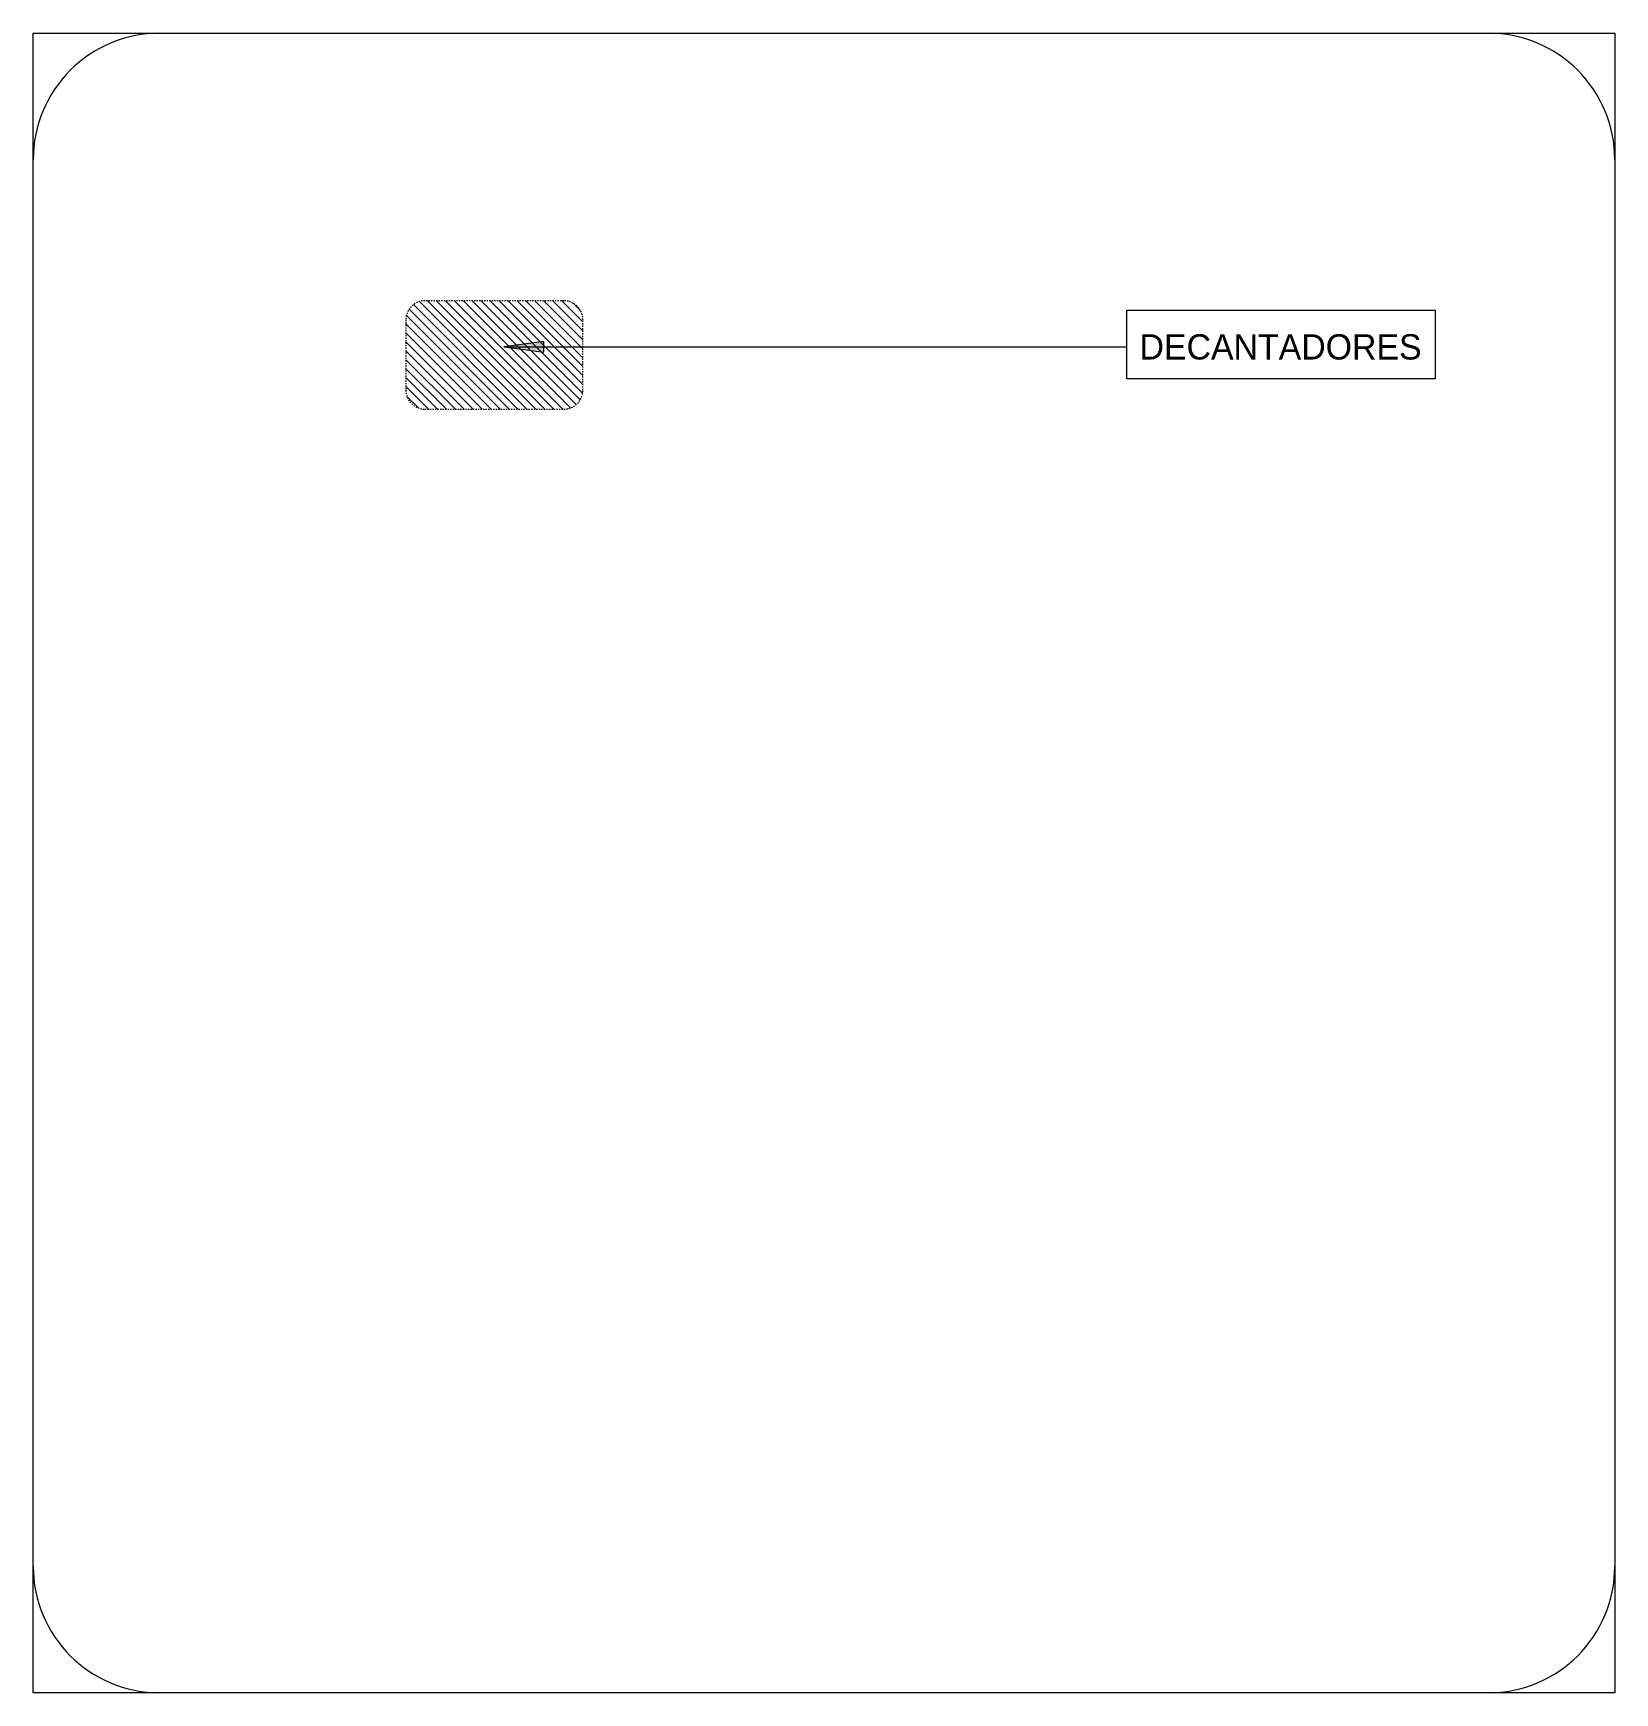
# Model space of a CAD drawing. Header units: metres. Extents: x -223 to 290, y -76 to 118.
# Drawn here: x 158.8 to 283.8, y -75.9 to 55.3 of the extents above; entities that cross this region are included whole.
import ezdxf

# ---------------------------------------------------------------- set-up
doc = ezdxf.new("R2010")
doc.units = ezdxf.units.M
doc.linetypes.add('Aligning Line 1_8_', pattern=[0.00635, 0.003175, -0.003175])
doc.linetypes.add('Dash', pattern=[0.00635, 0.003175, -0.003175])
doc.layers.add('A-DETL', color=7, linetype='Continuous', lineweight=9, true_color=0x00a600)
for name, color, linetype, lineweight in [('A-DETL-GENF', 7, 'Continuous', 9), ('A-DETL-THIN', 7, 'Continuous', 9), ('G-ANNO-REFR', 7, 'Dash', 9), ('G-ANNO-TEXT', 7, 'Continuous', 9)]:
    doc.layers.add(name, color=color, linetype=linetype, lineweight=lineweight)
doc.styles.add('Century Gothic', font='GOTHIC.TTF', dxfattribs={"height": 2})
picture_1 = doc.add_image_def('image1.jpg', size_in_pixel=(9335, 9797))

msp = doc.modelspace()

# ---------------------------------------------------------------- texts
at = {"layer": 'G-ANNO-TEXT', "insert": (246.218, 31.536), "char_height": 2, "width": 27.01687, "attachment_point": 1, "style": 'Century Gothic'}
msp.add_mtext('DECANTADORES', dxfattribs=at)

# ---------------------------------------------------------------- hatches: boundary and pattern name
at = {"layer": 'A-DETL-GENF', "true_color": 0xff0000}
h = msp.add_hatch(dxfattribs=at)
h.set_pattern_fill('FP_30', color=1, style=0, pattern_type=2)
h.set_pattern_definition([(135, (40.97956, 0), (-0.3535534, -0.3535534), [])])
h.paths.add_polyline_path([(189.736, 25.612), (200.853, 25.618), (201.11, 25.663), (201.356, 25.753), (201.582, 25.884), (201.783, 26.052), (201.951, 26.252), (202.082, 26.478), (202.171, 26.724), (202.216, 26.982), (202.222, 27.112), (202.216, 32.809), (202.171, 33.067), (202.082, 33.312), (201.951, 33.539), (201.783, 33.739), (201.582, 33.907), (201.356, 34.038), (201.11, 34.127), (200.853, 34.173), (200.722, 34.178), (189.605, 34.173), (189.348, 34.127), (189.102, 34.038), (188.876, 33.907), (188.675, 33.739), (188.507, 33.539), (188.377, 33.312), (188.287, 33.067), (188.242, 32.809), (188.236, 32.678), (188.242, 26.982), (188.287, 26.724), (188.377, 26.478), (188.507, 26.252), (188.675, 26.052), (188.876, 25.884), (189.102, 25.753), (189.348, 25.663), (189.605, 25.618)])
at = {"layer": 'G-ANNO-TEXT'}
msp.add_hatch(color=256, dxfattribs=at).paths.add_polyline_path([(195.967, 30.536), (199.142, 30.118), (199.142, 30.954)])

# ---------------------------------------------------------------- linework, layer by layer
at = {"layer": 'A-DETL', "color": 1, "linetype": 'Aligning Line 1_8_', "lineweight": 18, "true_color": 0xff0000}
for p, q in [((200.722, 34.178), (189.736, 34.178)), ((188.236, 32.678), (188.236, 27.112)), ((202.222, 27.112), (202.222, 32.678)), ((189.736, 25.612), (200.722, 25.612))]:
    msp.add_line(p, q, dxfattribs=at)
for centre, start, end in [((189.736, 32.678), 90, 180), ((200.722, 32.678), 360, 90), ((189.736, 27.112), 180, 270), ((200.722, 27.112), 270, 360)]:
    msp.add_arc(centre, 1.5, start, end, dxfattribs=at)
at = {"layer": 'A-DETL-THIN'}
for p, q in [((168.778, 55.33), (273.778, 55.33)), ((158.778, -65.856), (158.778, 45.33)), ((283.778, 45.33), (283.778, -65.856)), ((273.778, -75.856), (168.778, -75.856))]:
    msp.add_line(p, q, dxfattribs=at)
for centre, start, end in [((168.778, 45.33), 90, 180), ((273.778, 45.33), 0, 90), ((168.778, -65.856), 180, 270), ((273.778, -65.856), 270, 0)]:
    msp.add_arc(centre, 10, start, end, dxfattribs=at)
at = {"layer": 'G-ANNO-TEXT'}
for p, q in [((199.142, 30.954), (195.967, 30.536)), ((195.967, 30.536), (199.142, 30.118)), ((195.967, 30.536), (245.218, 30.536)), ((199.142, 30.118), (199.142, 30.954))]:
    msp.add_line(p, q, dxfattribs=at)
at = {"layer": 'G-ANNO-TEXT', "flags": 128}
msp.add_lwpolyline([(245.218, 33.447), (269.578, 33.447), (269.578, 28.007), (245.218, 28.007)], close=True, dxfattribs=at)

msp.set_redraw_order([(e.dxf.handle, doc.entitydb.next_handle()) for e in msp.query("TEXT MTEXT ATTDEF DIMENSION ARC_DIMENSION")])  # texts and dimensions are drawn at this point

# ---------------------------------------------------------------- pictures from other files: only their frames are drawn
at = {"layer": 'G-ANNO-REFR'}
image = msp.add_image(picture_1, insert=(158.778, -75.856), size_in_units=(125, 131.186), dxfattribs=at)
image.dxf.flags = 7

doc.saveas('drawing.dxf')
